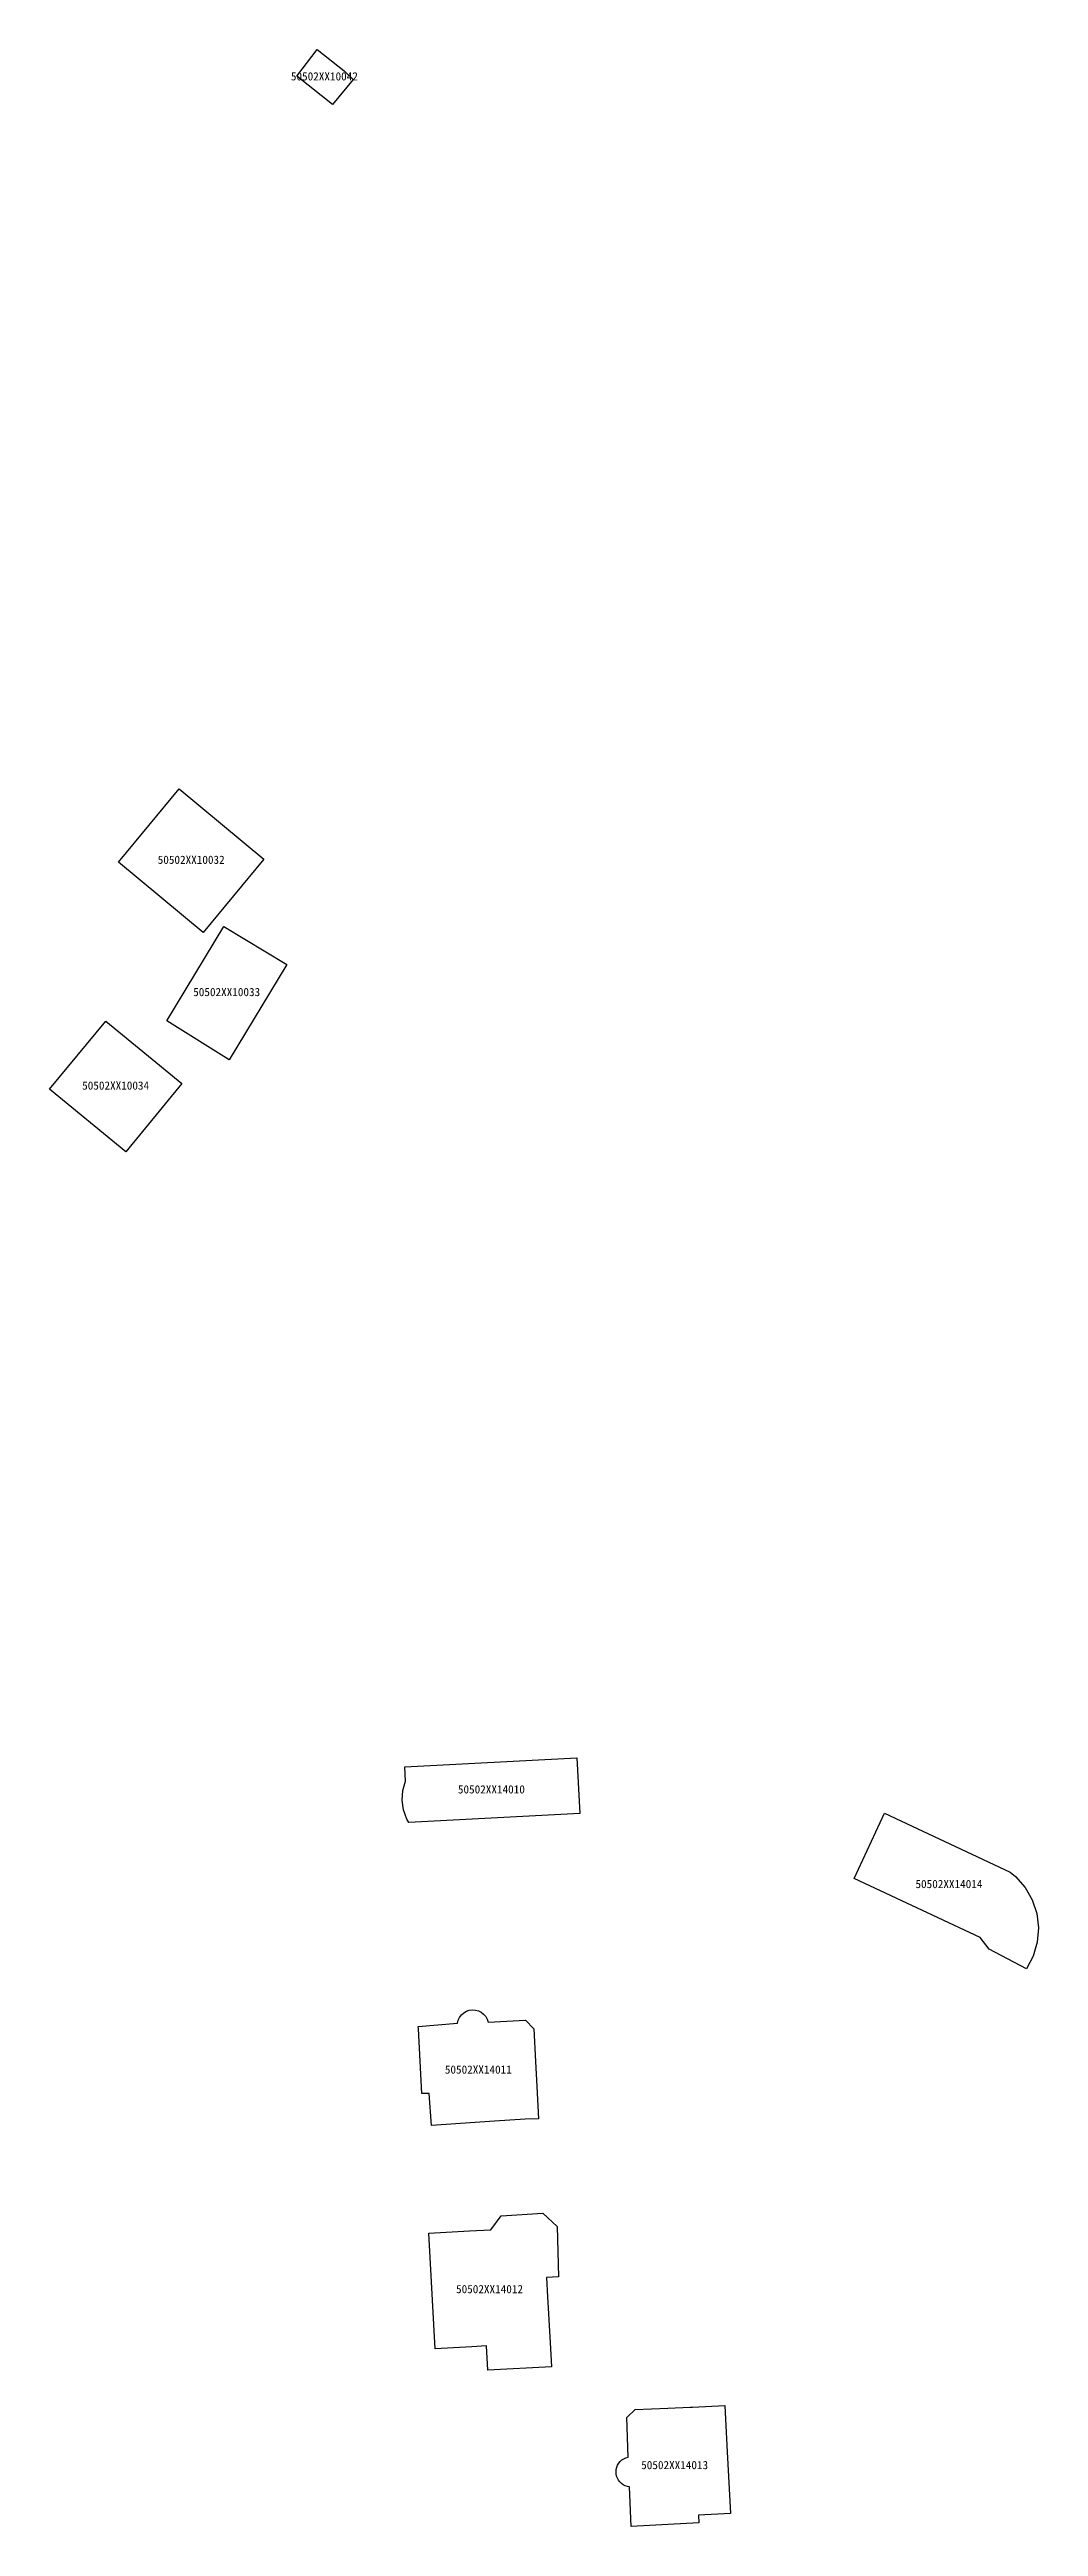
# Model space of a CAD drawing. Header units: inches. Extents: x 95398 to 167335, y 13830 to 47722.
# Drawn here: x 109785 to 109895.2, y 36444.5 to 36720.6 of the extents above; entities that cross this region are included whole.
import ezdxf
from ezdxf.enums import TextEntityAlignment as Align

# ---------------------------------------------------------------- set-up
doc = ezdxf.new("R2010")
doc.units = ezdxf.units.IN
doc.header["$MEASUREMENT"] = 0
doc.layers.add('一级水源保护区', color=7, linetype='Continuous')
doc.layers.add('一级水源保护区内违法建筑', color=7, linetype='Continuous')
doc.styles.add('宋体', font='')
doc.styles.get('宋体').set_extended_font_data('宋体')

msp = doc.modelspace()

# ---------------------------------------------------------------- texts
at = {"layer": '一级水源保护区内违法建筑', "color": 18, "true_color": 0x000000, "style": '宋体'}
for s, p in [('50502XX10042', (109815.612, 36716.8522)), ('50502XX10032', (109800.7611, 36629.5473)), ('50502XX10033', (109804.72, 36614.8083)), ('50502XX10034', (109792.3398, 36604.3845)), ('50502XX14010', (109834.2288, 36525.9546)), ('50502XX14014', (109885.2386, 36515.4076)), ('50502XX14011', (109832.7727, 36494.7278)), ('50502XX14012', (109834.0205, 36470.2636)), ('50502XX14013', (109854.6611, 36450.6543))]:
    msp.add_text(s, height=0.914402, dxfattribs=at).set_placement(p, align=Align.BOTTOM_CENTER)

# ---------------------------------------------------------------- linework, layer by layer
at = {"layer": '一级水源保护区', "color": 1, "linetype": 'Continuous', "lineweight": 25}
for points in [[(109818.8219, 36717.2487), (109816.5249, 36714.4283), (109812.5251, 36717.5885), (109814.8219, 36720.5691), (109817.8219, 36718.1979)], [(109808.8749, 36630.3517), (109802.0937, 36622.1797), (109792.6485, 36630.0157), (109799.4375, 36638.1835)], [(109811.4141, 36618.6133), (109805.0079, 36607.9961), (109798.0625, 36612.3361), (109804.4063, 36622.8437)], [(109799.7187, 36605.3359), (109793.4687, 36597.7305), (109784.9687, 36604.7189), (109791.2423, 36612.3009)], [(109844.0859, 36524.0039), (109825.0079, 36522.9843), (109824.8125, 36523.3749), (109824.4455, 36524.3985), (109824.2969, 36525.4727), (109824.3671, 36526.5585), (109824.6485, 36527.6055), (109824.5703, 36529.1877), (109843.7499, 36530.2109)], [(109894.6407, 36508.1017), (109893.8985, 36506.6759), (109889.7343, 36508.8595), (109888.7031, 36510.1915), (109874.6641, 36516.7617), (109878.0391, 36524.0353), (109892.0781, 36517.4649), (109892.6641, 36516.9689), (109893.7265, 36515.7579), (109894.5235, 36514.3633), (109895.0235, 36512.8399), (109895.2187, 36511.2461), (109895.0861, 36509.6445)], [(109833.7579, 36501.0587), (109833.8595, 36500.7305), (109838.0391, 36500.9727), (109838.9687, 36499.9999), (109839.1563, 36496.3555), (109839.2969, 36493.5587), (109839.4843, 36489.9845), (109837.9767, 36489.9141), (109834.5859, 36489.6913), (109827.5705, 36489.2305), (109827.2891, 36492.7773), (109826.4767, 36492.7773), (109826.0859, 36499.9999), (109826.0781, 36500.2579), (109830.4531, 36500.6133), (109830.5313, 36500.9493), (109830.6797, 36501.2657), (109830.8829, 36501.5431), (109831.1407, 36501.7735), (109831.4375, 36501.9493), (109831.7657, 36502.0625), (109832.1095, 36502.1095), (109832.4533, 36502.0861), (109832.7891, 36501.9963), (109833.0939, 36501.8399), (109833.3673, 36501.6249), (109833.5937, 36501.3633)], [(109840.7735, 36465.0587), (109840.9297, 36462.3203), (109833.8359, 36461.9531), (109833.6875, 36464.6603), (109832.0469, 36464.5663), (109827.9531, 36464.3361), (109827.2579, 36477.2305), (109831.7891, 36477.4805), (109834.1485, 36477.6055), (109835.3283, 36479.1407), (109839.9767, 36479.4687), (109841.5625, 36477.9845), (109841.7265, 36472.3517), (109840.3671, 36472.2735), (109840.4845, 36470.1173)], [(109857.3595, 36444.9297), (109849.8047, 36444.5431), (109849.6407, 36448.9689), (109849.3907, 36449.0079), (109849.1563, 36449.0859), (109848.9297, 36449.1993), (109848.7267, 36449.3437), (109848.5469, 36449.5157), (109848.3985, 36449.7109), (109848.2735, 36449.9297), (109848.1877, 36450.1641), (109848.1407, 36450.4103), (109848.1249, 36450.6603), (109848.1485, 36450.9063), (109848.2111, 36451.1485), (109848.3047, 36451.3789), (109848.4377, 36451.5937), (109848.5937, 36451.7853), (109848.7813, 36451.9531), (109848.9923, 36452.0861), (109849.2187, 36452.1915), (109849.4609, 36452.2579), (109849.3127, 36456.6915), (109850.2657, 36457.5781), (109853.8985, 36457.7383), (109856.3829, 36457.8437), (109856.6407, 36457.8555), (109860.2423, 36458.0197), (109860.3281, 36456.5039), (109860.5235, 36452.8517), (109860.8907, 36445.9923), (109857.3127, 36445.8087)]]:
    msp.add_lwpolyline(points, close=True, dxfattribs=at)

msp.set_redraw_order([(e.dxf.handle, doc.entitydb.next_handle()) for e in msp.query("TEXT MTEXT ATTDEF DIMENSION ARC_DIMENSION")])  # texts and dimensions are drawn at this point

doc.saveas('drawing.dxf')
